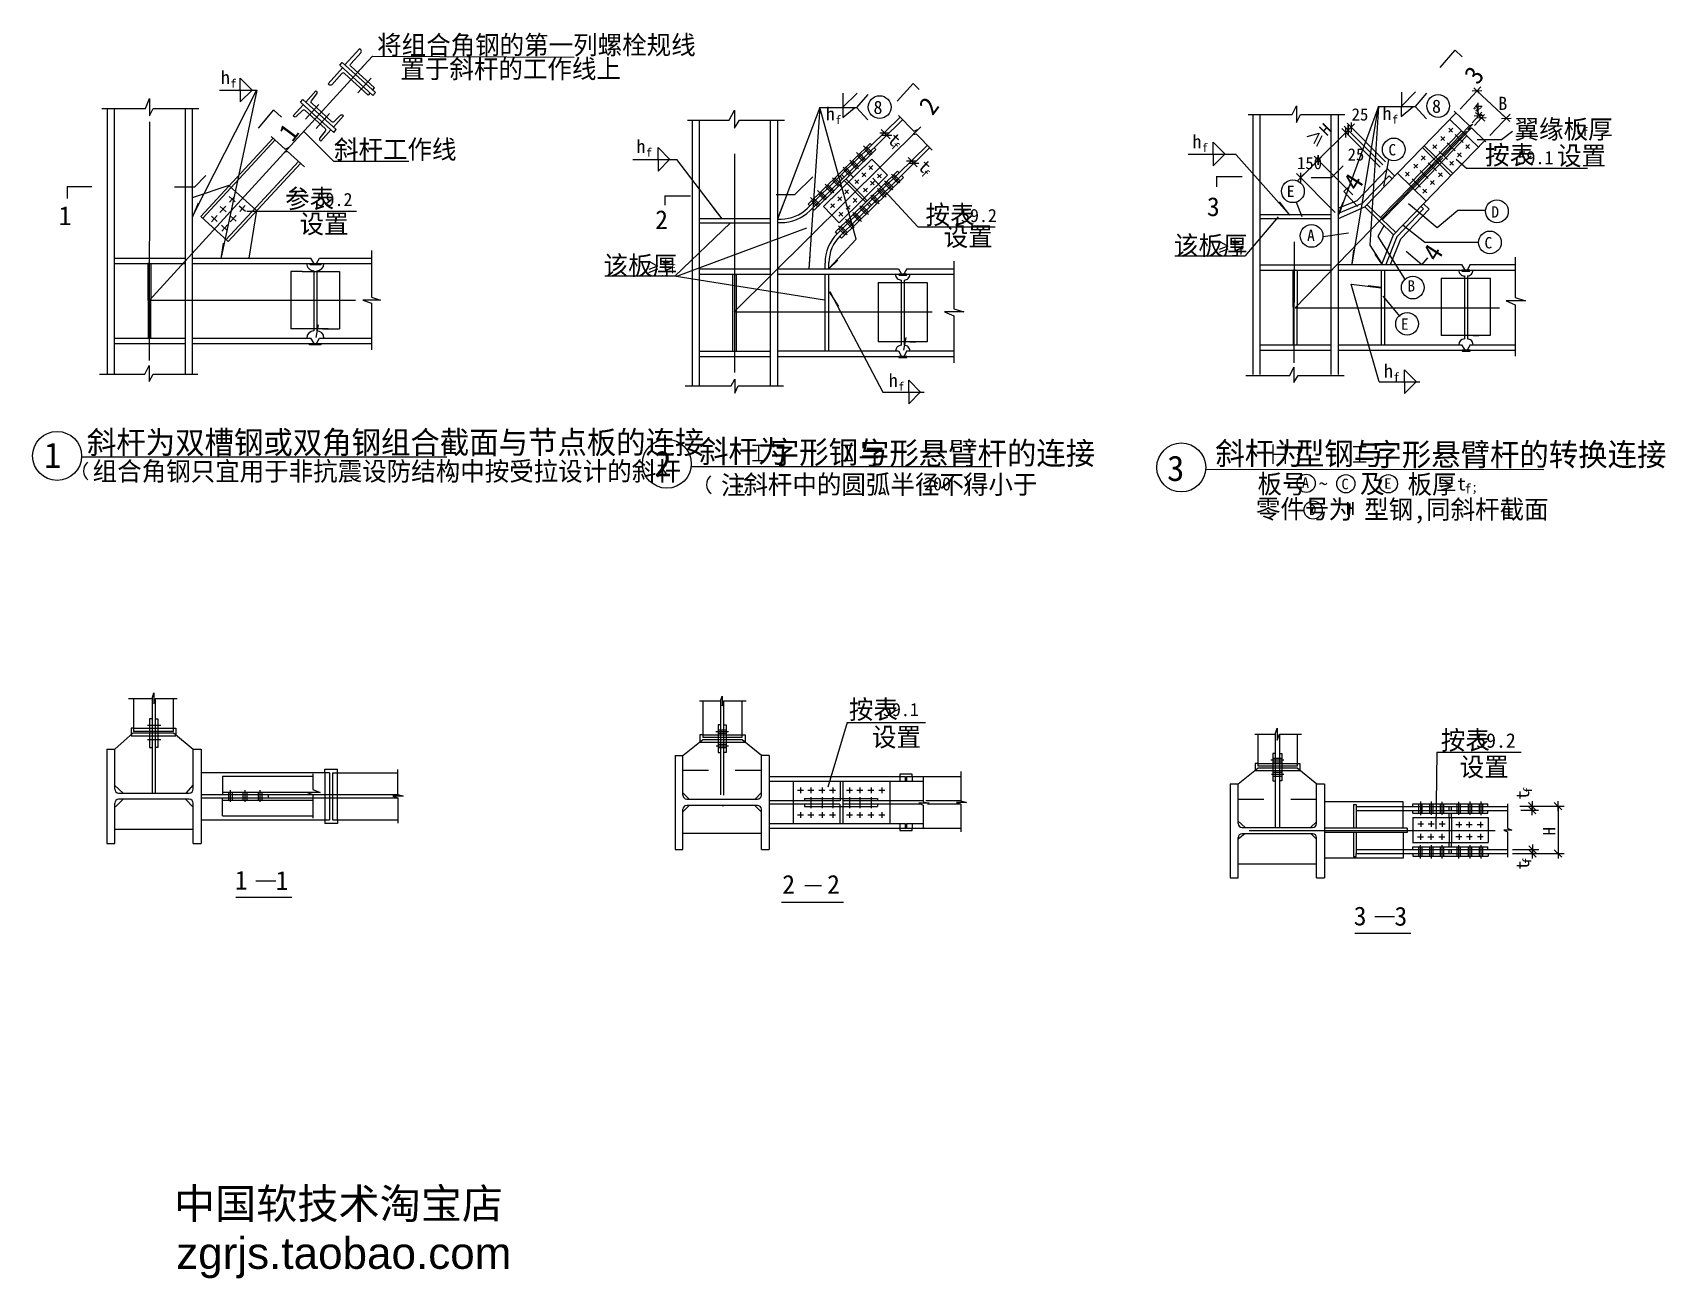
# Model space of a CAD drawing. Header units: metres. Extents: x 1283 to 9945, y 6084 to 12694.
import ezdxf

# ---------------------------------------------------------------- set-up
doc = ezdxf.new("R2010")
doc.units = ezdxf.units.M
for name, color, linetype in [('BOR', 3, 'Continuous'), ('CENTER', 7, 'Continuous'), ('FRAMING', 2, 'Continuous'), ('HIDDEN', 3, 'Continuous'), ('Z', 4, 'Continuous')]:
    doc.layers.add(name, color=color, linetype=linetype)

msp = doc.modelspace()

# ---------------------------------------------------------------- texts
for p in [(5814.05, 12117.38), (5975.14, 11975.25)]:
    msp.add_text('t', height=70, rotation=317.61).set_placement(p)
at = {"attachment_point": 1}
for s, insert, char_height in [('\\A1;t', (8931.05, 12325.27), 70), ('\\A1;B', (9058.37, 12353.59), 70), ('25', (8280.31, 12292.54), 65), ('25', (8258.87, 12079.9), 65), ('150', (7990.69, 12034.49), 65)]:
    msp.add_mtext(s, dxfattribs=dict(at, insert=insert, char_height=char_height))
at = {"layer": 'FRAMING'}
for s, rotation, p in [('3', 53.3, (8949.05, 12412.15)), ('2', 53.3, (6056.78, 12249.11)), ('1', 53.3, (2660.95, 12108.92)), ('4', 57.35, (8312.48, 11846.42)), ('4', 57.35, (8734.02, 11471.47))]:
    msp.add_text(s, height=100, rotation=rotation, dxfattribs=at).set_placement(p)
for s, p in [('1', (1342.42, 10384.25)), ('2', (4580.81, 10340.52)), ('3', (7301.13, 10315))]:
    msp.add_text(s, height=135, dxfattribs=at).set_placement(p)
at = {"layer": 'HIDDEN'}
msp.add_text('H', height=65, rotation=45, dxfattribs=at).set_placement((8148.23, 12141.31))
at = {"layer": 'Z'}
for s, height, p in [('将组合角钢的第一列螺栓规线', 100, (3110.32, 12578.51)), ('置于斜杆的工作线上', 100, (3233.66, 12451.93)), ('h', 70, (2281.09, 12421.09)), ('f', 45, (2332.41, 12401.68)), ('h', 70, (5490.31, 12227.78)), ('8', 70, (5743.57, 12262.38)), ('h', 70, (8443.79, 12230.03)), ('8', 70, (8706.82, 12268.51)), ('f', 45, (5541.64, 12208.37)), ('f', 45, (8495.12, 12210.62)), ('翼缘板厚', 100, (9144.71, 12131.28)), ('t', 70, (9462.73, 12152.26)), ('斜杆工作线', 100, (2881.36, 12024.34)), ('h', 70, (4486.07, 12055.22)), ('h', 70, (7435.5, 12080.66)), ('f', 45, (9503.92, 12145.15)), ('f', 45, (4537.39, 12035.81)), ('f', 45, (7486.82, 12061.25)), ('C', 60, (8475.5, 12042.63)), ('按表', 100, (8988.39, 11994.47)), ('59.1', 70, (9160.43, 11995.81)), ('设置', 100, (9370.1, 11990.75)), ('参表', 100, (2621.85, 11762.87)), ('E', 60, (7936.54, 11821.74)), ('59.2', 70, (2788.9, 11773.7)), ('按表', 100, (6019.59, 11677.77)), ('3', 100, (7512.51, 11720.62)), ('1', 100, (1420.31, 11672.57)), ('设置', 100, (2698.8, 11629.19)), ('2', 100, (4585.2, 11651.29)), ('59.2', 70, (6207.92, 11688.64)), ('D', 60, (9021.69, 11712.46)), ('设置', 100, (6116.18, 11561.98)), ('该板厚', 100, (7337.79, 11515.1)), ('A', 60, (8044.04, 11588.54)), ('C', 60, (8985.34, 11549.11)), ('该板厚', 100, (4311.9, 11408.8)), ('t', 70, (7641.97, 11530.87)), ('f', 45, (7678.96, 11515.95)), ('t', 70, (4620.64, 11424.57)), ('f', 45, (4663.59, 11417.46)), ('B', 60, (8576.3, 11320.21)), ('E', 60, (8541.93, 11117.32)), ('h', 70, (8451.62, 10863.85)), ('h', 70, (5824.02, 10813.82)), ('f', 45, (5875.35, 10794.41)), ('f', 45, (8502.95, 10844.44)), ('斜杆为双槽钢或双角钢组合截面与节点板的连接', 120, (1570.59, 10459.78)), ('斜杆为', 120, (4818.11, 10412.09)), ('字形钢与', 120, (5193.61, 10407.31)), ('字形悬臂杆的连接', 120, (5671.88, 10402.28)), ('斜杆为', 120, (7557.29, 10401.3)), ('型钢与', 120, (7979.68, 10399.73)), ('字形悬臂杆的转换连接', 120, (8390.42, 10395.46)), ('组合角钢只宜用于非抗震设防结构中按受拉设计的斜杆', 100, (1600.93, 10316.81)), ('注', 100, (4934.6, 10243.26)), ('斜杆中的圆弧半径不得小于', 100, (5053.2, 10246.87)), ('200', 70, (6012, 10265.16)), ('板号', 100, (7780.67, 10249.14)), ('A', 56, (8016.38, 10277.6)), ('~', 70, (8105.97, 10265.42)), ('C', 56.03, (8226.31, 10271.25)), ('及', 100, (8325.14, 10249.84)), ('E', 56.03, (8453.4, 10273.61)), ('板厚', 100, (8576.91, 10247.69)), ('t', 70, (8839.83, 10264.52)), (':', 70, (5008.7, 10253.99)), ('零件号', 100, (7772.54, 10116.75)), ('为', 100, (8158.21, 10114.55)), ('型钢,同斜杆截面', 100, (8347.19, 10114.55)), ('f', 50, (8880.99, 10249.48)), (';', 50, (8915.6, 10258.21)), ('D', 56.03, (8054.35, 10134.03)), ('H', 70, (8249.63, 10134.03)), ('按表', 100, (5613.13, 9052.96)), ('59.1', 70, (5793.86, 9067.43)), ('设置', 100, (5735.43, 8906.56)), ('按表', 100, (8753.54, 8890.05)), ('59.2', 77, (8941.55, 8899.71)), ('设置', 100, (8853.74, 8748.13)), ('1', 100, (2355.38, 8147)), ('1', 100, (2571.18, 8145.66)), ('2', 100, (5259.34, 8124.84)), ('2', 100, (5497.57, 8124.82)), ('3', 100, (8291.32, 7957.13)), ('3', 100, (8507.12, 7955.79))]:
    msp.add_text(s, height=height, dxfattribs=at).set_placement(p)
for s, height, rotation, p in [('w', 50, 313.85, (8921.15, 12294.34)), ('f', 45, 317.61, (5831.95, 12085.9)), ('f', 45, 317.61, (5991.5, 11940.68)), ('t', 70, 90, (9222.2, 8625.7)), ('f', 45, 90, (9238, 8659.4)), ('H', 65, 90, (9361.4, 8434.28)), ('t', 70, 90, (9222.2, 8253.68)), ('f', 45, 90, (9233.87, 8284.34))]:
    msp.add_text(s, height=height, rotation=rotation, dxfattribs=at).set_placement(p)

# ---------------------------------------------------------------- blocks, each defined once
blk = doc.blocks.new('CC')
blk.add_line((-24.24, 0), (24.24, 0))
at = {"layer": 'FRAMING', "color": 6}
blk.add_line((-17.83, -17.83), (17.83, 17.83), dxfattribs=at)
blk = doc.blocks.new('zgrjs.taobao.com')
at = {"attachment_point": 1}
for s, insert, char_height in [('{\\fSimHei|b0|i0|c134|p49;中国软技术淘宝店}', (3032.61, 1646.85), 400), ('{\\fArial|b0|i0|c0|p34;zgrjs.taobao.com}', (3061.95, 999.76), 418)]:
    blk.add_mtext(s, dxfattribs=dict(at, insert=insert, char_height=char_height))

# ---------------------------------------------------------------- linework, layer by layer
for p, q in [((2997.92, 12473.48), (3084.82, 12568.94)), ((3084.82, 12568.94), (4155.48, 12563.7)), ((2471.02, 12389.05), (2133.3, 11723.69)), ((2274.08, 12388.86), (2471.16, 12388.86)), ((2471.16, 12388.86), (2281.47, 11493.94)), ((2384.46, 12388.26), (2384.46, 12451.49)), ((2384.46, 12451.49), (2447.49, 12388.26)), ((2384.46, 12326.08), (2447.49, 12389.31)), ((2384.46, 12389.31), (2384.46, 12326.08)), ((8856.51, 12288.38), (8965.92, 12406.08)), ((8963.29, 12367.6), (8927.75, 12400.58)), ((1881.65, 12291.68), (1902.52, 12344.83)), ((1902.52, 12344.83), (1902.52, 12252.14)), ((5581.14, 12297.92), (5656.4, 12373.08)), ((5581.14, 12372.54), (5581.14, 12297.92)), ((5713.82, 12366.04), (5654.17, 12296.12)), ((7965.05, 12259.17), (7988.31, 12305.25)), ((7988.31, 12305.25), (7988.31, 12217.86)), ((8422, 12302.53), (8211.72, 11729.31)), ((8421.89, 12302.25), (8280.95, 11466.4)), ((8422.34, 12301.42), (8377.72, 11565.66)), ((8421.83, 12302.25), (8617.41, 12302.25)), ((8543.62, 12300.67), (8543.62, 12248.91)), ((8543.62, 12248.91), (8605.85, 12300.67)), ((8544.39, 12304.04), (8619.64, 12379.21)), ((8544.39, 12378.67), (8544.39, 12304.04)), ((8677.07, 12372.17), (8617.41, 12302.25)), ((8617.41, 12302.25), (8677.35, 12237.25)), ((8946.25, 12383.41), (9100.52, 12240.23)), ((1650.15, 12291.68), (1881.65, 12291.68)), ((1902.52, 12252.14), (1922.85, 12291.68)), ((1922.85, 12291.68), (2164.46, 12291.68)), ((4756.42, 12228.71), (4977.8, 12228.71)), ((4977.8, 12228.71), (5005.92, 12281.85)), ((5005.92, 12281.85), (5005.92, 12186.23)), ((5005.92, 12186.23), (5033.31, 12228.71)), ((5033.31, 12228.71), (5270.73, 12228.71)), ((5458.61, 12296.12), (5234.53, 11705)), ((5458.65, 12296.12), (5400.69, 11441.23)), ((5652.31, 11597.91), (5458.58, 12296.12)), ((5458.58, 12296.12), (5654.17, 12296.12)), ((5580.37, 12294.54), (5580.37, 12242.79)), ((5580.37, 12242.79), (5642.6, 12294.54)), ((5654.17, 12296.12), (5714.1, 12231.12)), ((5875.68, 12254.19), (5957.39, 12170.84)), ((7730.71, 12260.05), (7965.05, 12259.17)), ((7988.31, 12217.86), (8009.81, 12260.05)), ((8009.81, 12260.05), (8245.02, 12260.05)), ((8460.82, 12008.85), (8256.6, 12213.64)), ((8824.13, 12277.66), (8904.89, 12199.01)), ((8919.11, 12215.23), (8970.92, 12271.82)), ((8932.52, 12200.61), (8984.62, 12258.81)), ((8954, 12254.53), (8953.26, 12255.2)), ((8954.75, 12253.86), (8968.74, 12241.24)), ((8969.49, 12240.57), (8970.23, 12239.9)), ((9013.32, 12148.12), (9121.66, 12261.53)), ((2548.8, 12143.11), (2622.36, 12076.18)), ((2718.96, 12171.38), (2877.94, 12012.51)), ((5801.01, 12162.83), (5800.31, 12163.55)), ((5801.7, 12162.11), (5815.04, 12148.3)), ((5815.73, 12147.58), (5816.43, 12146.86)), ((5981.79, 12181.16), (5952.76, 12152.71)), ((5952.76, 12152.71), (5970.49, 12156.96)), ((5957.36, 12170.35), (5981.79, 12181.16)), ((5970.52, 12157.45), (6055.34, 12070.91)), ((8045.21, 12141.95), (8107.73, 12160.95)), ((8107.73, 12160.95), (8079.63, 12103.69)), ((8121.51, 12146.12), (8093.42, 12088.86)), ((8248.05, 12162.74), (8103.3, 12018.4)), ((8431.9, 11979.79), (8227.57, 12184.69)), ((8445.37, 11993.33), (8241.09, 12198.17)), ((8248.05, 12162.74), (8247.34, 12162.03)), ((8262.28, 12176.93), (8248.76, 12163.45)), ((8261.57, 12176.22), (8260.86, 12175.52)), ((8277.79, 12192.4), (8262.28, 12176.93)), ((8262.99, 12177.64), (8263.69, 12178.34)), ((8278.5, 12193.1), (8279.2, 12193.81)), ((8924.15, 12207.65), (8896.06, 12179.36)), ((8896.06, 12179.36), (8915.75, 12188.34)), ((8904.89, 12199.01), (8924.15, 12207.65)), ((8915.75, 12188.34), (8992.57, 12113.61)), ((8946.38, 12127.65), (9074.87, 12127.65)), ((9074.87, 12127.65), (9133.67, 12171.17)), ((2643.28, 12085.63), (2617.71, 12058.54)), ((2617.71, 12058.54), (2632.34, 12064.8)), ((2622.23, 12076.12), (2643.28, 12085.63)), ((2632.34, 12064.8), (2724.42, 11981.25)), ((4600.86, 12021.5), (4600.86, 12084.73)), ((4600.86, 12084.73), (4663.9, 12021.5)), ((7413.62, 12049.04), (7668.02, 12049.04)), ((7545.93, 12049.59), (7545.93, 12112.83)), ((7545.93, 12112.83), (7608.96, 12049.59)), ((7545.93, 12050.65), (7545.93, 11987.41)), ((7545.93, 11987.41), (7608.96, 12050.65)), ((7952.31, 11724.66), (7667.65, 12046.37)), ((2877.94, 12012.51), (3278.15, 12012.51)), ((4466.15, 12020.37), (4699.99, 12020.37)), ((4600.86, 12022.55), (4600.86, 11959.32)), ((4600.86, 11959.32), (4663.9, 12022.55)), ((4940.58, 11705.99), (4699.99, 12020.37)), ((5944.04, 12014.09), (5943.35, 12014.81)), ((5944.74, 12013.37), (5958.07, 11999.57)), ((5958.77, 11998.85), (5959.46, 11998.13)), ((8101.88, 12016.98), (8010.3, 11925.66)), ((8286.31, 11833.46), (8081.41, 12038.93)), ((8476.5, 12019.3), (8449.83, 11878.42)), ((8835.13, 12022.3), (8890.53, 11974.42)), ((8890.53, 11974.42), (9531.71, 11974.42)), ((5740.05, 11922.41), (5979.71, 11662.85)), ((8193.68, 11740.36), (7988.41, 11946.2)), ((7985.38, 11794.57), (8015.86, 11718.42)), ((8581.6, 11787.47), (8733.68, 11660.01)), ((2418.23, 11746.62), (3001.25, 11746.62)), ((7891.39, 11716.28), (7713.42, 11508.61)), ((8733.68, 11660.01), (8843.25, 11751.52)), ((8843.25, 11751.52), (8987.16, 11751.52)), ((4985.43, 11685.53), (4689.11, 11402.31)), ((4699.81, 11402.27), (5390.55, 11657.5)), ((5979.71, 11662.85), (6389.18, 11662.85)), ((8129.77, 11611.9), (8263.13, 11630.93)), ((8453.64, 11672.82), (8419.35, 11611.9)), ((8419.35, 11611.9), (8560.32, 11388.34)), ((8553.16, 11673.1), (8669.27, 11581.59)), ((3079.85, 11537.64), (3079.85, 11289.96)), ((5506.6, 11442.26), (5652.31, 11597.91)), ((8377.72, 11565.66), (8440, 11467.65)), ((8764.11, 11581.59), (8950.54, 11581.59)), ((4597.78, 11438.62), (4550.74, 11420.31)), ((4598.18, 11454.7), (4551.14, 11436.38)), ((4551.45, 11481.26), (4598.18, 11454.7)), ((6169.29, 11480.84), (6169.29, 11228.21)), ((7713.42, 11508.61), (7342.27, 11508.61)), ((9148.75, 11502.62), (9148.75, 11287.84)), ((4689.11, 11402.31), (4317.96, 11402.31)), ((5483.97, 11273.9), (4686.12, 11402.32)), ((8277.47, 11358.71), (8436.82, 11340.34)), ((8426.37, 10841.88), (8277.47, 11358.71)), ((3128.23, 11273.85), (3034.33, 11273.85)), ((3034.33, 11273.85), (3079.85, 11258.04)), ((3079.85, 11289.96), (3128.23, 11273.85)), ((5511.9, 11320.4), (5793.38, 10786.93)), ((8446.42, 11295.78), (8536.43, 11187.55)), ((9202.48, 11271.74), (9100.4, 11271.74)), ((9100.4, 11271.74), (9148.75, 11250.26)), ((9148.75, 11287.84), (9202.48, 11271.74)), ((3079.85, 11258.04), (3079.85, 11011.45)), ((6223.02, 11212.1), (6120.94, 11212.1)), ((6120.94, 11212.1), (6169.29, 11190.63)), ((6169.29, 11228.21), (6223.02, 11212.1)), ((6169.29, 11190.63), (6169.29, 10942.72)), ((9148.75, 11250.26), (9148.75, 10976.42)), ((2774.04, 11121.53), (2774.04, 11111.09)), ((2790.23, 11121.53), (2790.23, 11111.27)), ((5891.12, 11052.8), (5891.12, 11035.1)), ((5906.62, 11052.8), (5906.62, 11035.1)), ((1877.62, 10881.15), (1900.7, 10928.04)), ((1900.7, 10928.04), (1900.7, 10843.56)), ((7952.65, 10874.64), (7974.31, 10918.5)), ((7974.31, 10918.5), (7974.31, 10837.06)), ((1637.43, 10881.15), (1877.62, 10881.15)), ((1900.7, 10843.56), (1922.19, 10881.15)), ((1922.19, 10881.15), (2158.6, 10881.15)), ((4987.81, 10819.22), (5008.13, 10855.9)), ((5008.13, 10855.9), (5008.13, 10781.64)), ((5930.62, 10849.57), (5993.65, 10786.34)), ((5930.62, 10786.34), (5930.62, 10849.57)), ((7719.14, 10874.64), (7952.65, 10874.64)), ((7974.31, 10837.06), (7995.8, 10874.64)), ((7995.8, 10874.64), (8240.31, 10874.64)), ((8426.37, 10841.88), (8641.79, 10841.88)), ((8560.57, 10841.28), (8560.57, 10904.51)), ((8560.57, 10904.51), (8623.61, 10841.28)), ((8560.57, 10779.1), (8623.61, 10842.33)), ((8560.57, 10842.33), (8560.57, 10779.1)), ((4744.85, 10819.22), (4987.81, 10819.22)), ((5008.13, 10781.64), (5025.69, 10819.22)), ((5025.69, 10819.22), (5266.03, 10819.22)), ((5793.38, 10786.93), (6011.83, 10786.93)), ((5930.62, 10787.39), (5930.62, 10724.16)), ((5930.62, 10724.16), (5993.65, 10787.39)), ((8759.22, 10324.19), (8804.44, 10298.55)), ((8804.44, 10298.55), (8754.33, 10282.68)), ((8805.66, 10282.68), (8755.55, 10266.81)), ((1790.7, 9160.82), (1916.68, 9160.82)), ((1816.88, 9160.82), (1816.82, 8985.98)), ((1932.71, 9160.82), (2049.85, 9160.82)), ((2029.92, 8985.98), (2029.92, 9160.82)), ((4820.15, 9147.95), (4932.11, 9147.95)), ((4837.64, 9147.95), (4837.58, 8953.6)), ((4932.11, 9147.95), (4939.99, 9173.9)), ((4939.99, 9173.9), (4939.99, 9122.81)), ((4939.99, 9122.81), (4948.2, 9147.95)), ((4948.2, 9147.95), (5067.7, 9147.95)), ((5045.74, 9147.95), (5045.68, 8953.6)), ((5604.54, 9033.34), (5500.77, 8690.25)), ((5604.5, 9033.09), (6019.93, 9033.09)), ((1718.01, 8892.03), (1816.67, 8978.98)), ((1805.67, 9003.34), (1805.67, 8969.28)), ((1805.67, 8969.28), (1805.67, 8963.46)), ((1816.67, 8978.98), (2029.73, 8978.98)), ((2029.92, 8985.98), (1816.82, 8985.98)), ((2029.73, 8978.98), (2134.35, 8892.29)), ((2042.1, 9003.34), (2042.1, 8968.74)), ((4732.41, 8859.38), (4837.79, 8942.68)), ((4821.55, 8967.71), (4821.55, 8929.88)), ((4837.41, 8967.71), (4821.55, 8967.71)), ((4822.28, 8929.88), (4821.55, 8929.88)), ((5045.68, 8953.6), (4837.58, 8953.6)), ((4837.79, 8942.68), (5046.07, 8942.68)), ((4907.47, 8986.09), (4974.8, 8986.09)), ((5046.07, 8942.68), (5148.69, 8860.03)), ((7765.88, 8971.77), (7874.27, 8971.77)), ((7783.38, 8971.77), (7783.32, 8802.17)), ((7874.27, 8971.77), (7885.37, 9003.41)), ((7885.37, 9003.41), (7885.37, 8940.79)), ((7885.37, 8940.79), (7897.24, 8971.77)), ((7897.24, 8971.77), (8013.44, 8971.77)), ((7991.48, 8971.77), (7991.41, 8802.17)), ((4908.66, 8909.71), (4974.41, 8909.71)), ((4918.98, 8919.42), (4962.34, 8919.42)), ((4918.98, 8900.5), (4962.34, 8900.5)), ((7861.08, 8845.08), (7910.64, 8845.08)), ((8731.74, 8877.02), (8727.27, 8468.11)), ((8731.7, 8876.77), (9180.49, 8876.77)), ((2769.28, 8760.77), (2769.28, 8677.85)), ((3220.17, 8651.13), (3220.17, 8784.68)), ((5949.39, 8758.82), (5882.64, 8758.82)), ((5882.64, 8758.82), (5882.64, 8745.46)), ((5949.39, 8747.37), (5949.39, 8758.82)), ((6207.27, 8773.71), (6207.27, 8617.63)), ((7678.14, 8709.09), (7783.67, 8793.01)), ((7769, 8815.58), (7769, 8778.96)), ((7783.33, 8815.58), (7769, 8815.58)), ((7783.67, 8793.01), (7991.17, 8793.01)), ((7990.88, 8802.08), (7784.39, 8802.08)), ((7851.64, 8834.81), (7920.89, 8834.81)), ((7854.8, 8759.57), (7921.39, 8759.57)), ((7861.08, 8824.65), (7910.64, 8824.65)), ((7861.08, 8769.78), (7910.64, 8769.78)), ((7861.08, 8749.34), (7910.64, 8749.34)), ((7991.17, 8793.01), (8095.74, 8708.41)), ((8005.43, 8815.58), (8005.43, 8778.96)), ((2808.29, 8662.69), (2738.95, 8662.69)), ((2738.95, 8662.69), (2769.28, 8651.86)), ((2769.28, 8677.85), (2808.29, 8662.69)), ((5190.19, 8747.11), (5911.5, 8747.11)), ((5882.64, 8747.43), (5882.64, 8722.11)), ((5911.5, 8747.11), (5911.5, 8722.11)), ((5917.87, 8747.11), (5917.87, 8722.11)), ((5917.87, 8747.11), (6207.27, 8747.11)), ((5949.35, 8747.43), (5949.35, 8722.11)), ((6006.64, 8747.11), (6006.64, 8615.09)), ((2769.28, 8651.86), (2769.28, 8525.63)), ((3247.74, 8642.69), (3193.83, 8642.69)), ((3193.83, 8642.69), (3220.17, 8634.63)), ((3220.17, 8651.13), (3247.74, 8642.69)), ((3220.17, 8634.63), (3220.17, 8499.04)), ((5983.6, 8608.01), (6006.64, 8595.61)), ((6038.55, 8606.04), (5983.6, 8606.04)), ((6006.64, 8613.13), (6038.55, 8606.04)), ((6006.64, 8595.61), (6006.64, 8473.09)), ((6207.85, 8617.46), (6020.47, 8617.46)), ((6206.84, 8600.81), (6030.84, 8600.81)), ((6236.18, 8609.32), (6183.83, 8609.32)), ((6184.78, 8609.32), (6207.27, 8600.64)), ((6207.27, 8617.63), (6236.18, 8609.32)), ((6207.27, 8600.64), (6207.27, 8454.1)), ((9107.09, 8601.76), (9107.09, 8473.37)), ((9172.05, 8589.51), (9408.23, 8589.51)), ((9177.68, 8588.89), (9271.24, 8588.89)), ((9238.24, 8589.99), (9238.24, 8591.09)), ((9238.24, 8588.89), (9238.24, 8568.29)), ((9375.23, 8588.41), (9375.23, 8339.94)), ((5882.64, 8497.69), (5882.64, 8473.09)), ((5911.37, 8497.69), (5911.37, 8473.09)), ((5918.06, 8497.69), (6006.64, 8497.69)), ((5918.06, 8497.69), (5918.06, 8473.09)), ((5949.39, 8497.69), (5949.39, 8473.09)), ((9177.68, 8568.29), (9271.24, 8568.29)), ((9238.24, 8567.19), (9238.24, 8566.09)), ((5190.19, 8473.09), (6207.27, 8473.09)), ((5882.64, 8473.09), (5882.64, 8459.93)), ((5882.64, 8459.93), (5949.39, 8459.93)), ((5949.39, 8459.93), (5949.39, 8473.09)), ((9129.4, 8463.05), (9086.95, 8463.05)), ((9086.95, 8463.05), (9107.09, 8454.1)), ((9107.09, 8473.37), (9129.4, 8463.05)), ((9107.09, 8454.1), (9107.09, 8319.45)), ((9133.96, 8360.49), (9273.11, 8360.49)), ((9133.96, 8338.42), (9273.11, 8338.42)), ((9172.05, 8338.84), (9408.23, 8338.84)), ((9240.11, 8361.59), (9240.11, 8362.69)), ((9240.11, 8338.42), (9240.11, 8360.49)), ((9240.11, 8337.32), (9240.11, 8336.22))]:
    msp.add_line(p, q)
for points in [[(2161.25, 11788.94), (2130.32, 11716.7)], [(7895.06, 11795.44), (7951.47, 11725.39)], [(8234.26, 11793.23), (8207.04, 11723.17)], [(4894.12, 11763.2), (4939.73, 11706.72)], [(5262.96, 11780.09), (5233.63, 11706.15)], [(2292.95, 11576.26), (2281.6, 11493.25)], [(8290.27, 11539.29), (8281.44, 11466.47)], [(5406.3, 11509.1), (5400.65, 11441.13)], [(5553.81, 11486.94), (5508.62, 11443.09)], [(8402.59, 11517.64), (8439.36, 11467.19)], [(8368.19, 11352.14), (8438.91, 11342.85)], [(5559.01, 11241.51), (5510.25, 11318.94)], [(2797.62, 11143.46), (2785.1, 11076.69)], [(5915.45, 11076.59), (5902.94, 11009.82)]]:
    msp.add_lwpolyline(points)
for centre, radius in [((5776.2, 12298.65), 60.34), ((8739.45, 12304.78), 60.34), ((8504.02, 12074.11), 60.34), ((7968.75, 11852.23), 60.34), ((9051.02, 11745.89), 60.37), ((8067.99, 11615.46), 60.34), ((9013.86, 11580.59), 60.34), ((8604.82, 11341.36), 60.34), ((8574.34, 11148.81), 60.34), ((8039.19, 10302.79), 48.28), ((8249.6, 10300.28), 48.3), ((8475.17, 10300.35), 48.3), ((8076.12, 10160.78), 48.3)]:
    msp.add_circle(centre, radius)
at = {"layer": 'BOR'}
for centre in [(1412.51, 10447.93), (4647.1, 10406.78), (7376.67, 10386.81)]:
    msp.add_circle(centre, 129.85, dxfattribs=at)
at = {"layer": 'CENTER'}
for p, q in [((1901.8, 11274.17), (3044.8, 12524.98)), ((1902.54, 12219.72), (1900.59, 10954.12)), ((5005.12, 11212.55), (5994.61, 12193.64)), ((7983.26, 11235.43), (8889.52, 12171.77)), ((5005.63, 12050.21), (5005.63, 10890.11)), ((7974.96, 11583.12), (7974.38, 10941.89)), ((1903.63, 11274.15), (2995.79, 11274.15)), ((5005.7, 11213.1), (6054.77, 11213.1)), ((7980.23, 11233.4), (9064.21, 11233.4)), ((7736.6, 8460.82), (9041.04, 8460.82))]:
    msp.add_line(p, q, dxfattribs=at)
at = {"layer": 'FRAMING'}
for p, q in [((8749.65, 12509.19), (8829.6, 12601.1)), ((8829.6, 12601.1), (8867.22, 12566.02)), ((2911.52, 12520.84), (2924.96, 12535.65)), ((2911.52, 12520.84), (2999.64, 12440.81)), ((2924.96, 12535.65), (3013.08, 12455.62)), ((2951.91, 12422.85), (3025.01, 12503.42)), ((3087.76, 12360.78), (2999.64, 12440.81)), ((3008.25, 12374.95), (3078.41, 12451.77)), ((3101.2, 12375.59), (3013.08, 12455.62)), ((5869.14, 12330.78), (5953.77, 12423.63)), ((5953.77, 12423.63), (5985.7, 12392.52)), ((2703.43, 12324.31), (2716.87, 12339.11)), ((2703.43, 12324.31), (2791.55, 12244.28)), ((2716.87, 12339.11), (2804.99, 12259.08)), ((2729.72, 12233.95), (2801.63, 12313.2)), ((3087.76, 12360.78), (3101.2, 12375.59)), ((8970.72, 12385.03), (8920.31, 12383.15)), ((1677.15, 12291.68), (1677.15, 10879.43)), ((1714.99, 12291.68), (1714.99, 10879.43)), ((2091.84, 12291.68), (2091.84, 10879.43)), ((2129.67, 12291.68), (2129.67, 10879.43)), ((2480.48, 12187.63), (2562.89, 12283.57)), ((2562.22, 12283.37), (2602.14, 12245.58)), ((2786.06, 12186.05), (2858.05, 12264.87)), ((2879.67, 12164.25), (2791.55, 12244.28)), ((2893.11, 12179.05), (2804.99, 12259.08)), ((4781.21, 12228.71), (4781.21, 10823.92)), ((4819.05, 12228.71), (4819.05, 10823.92)), ((5195.89, 12228.71), (5195.89, 10823.92)), ((5233.73, 12228.71), (5233.73, 10823.92)), ((5574.52, 11940.41), (5884.71, 12244.98)), ((5587.76, 11926.9), (5897.96, 12231.47)), ((7755.5, 12260.05), (7755.5, 10879.34)), ((7793.33, 12260.05), (7793.33, 10879.34)), ((8170.18, 12260.05), (8170.18, 10879.34)), ((8208.02, 12260.05), (8208.02, 10879.34)), ((8349.11, 11767.39), (8834.16, 12267.89)), ((8803.2, 12231.82), (8954.85, 12084.11)), ((2174.8, 11719.12), (2558.3, 12134.46)), ((2879.67, 12164.25), (2893.11, 12179.05)), ((8773.49, 12122.11), (8753.57, 12141.93)), ((8774.3, 12141.82), (8753.98, 12121.39)), ((8763.66, 12131.68), (8763.44, 12131.9)), ((8815.91, 12166.36), (8795.99, 12186.17)), ((8817.15, 12186.5), (8796.8, 12166.04)), ((8828.95, 12154.05), (8872.56, 12111.35)), ((2186.01, 11708.95), (2569.5, 12124.28)), ((5396.76, 11784.05), (5725.57, 12106.35)), ((5428.38, 11752.14), (5756.83, 12074.1)), ((5652.92, 12057.67), (5698.63, 12011.04)), ((5689.89, 12093.91), (5735.59, 12047.28)), ((5719.52, 11792.48), (6029.72, 12097.05)), ((5734.56, 12097.17), (5725.57, 12106.35)), ((5732.77, 11778.97), (6042.96, 12083.54)), ((5756.83, 12074.1), (5747.82, 12083.3)), ((5882.97, 12075.94), (5882.74, 12076.15)), ((8501.43, 11619.29), (8985.74, 12120.25)), ((8730.26, 12078.92), (8710.34, 12098.74)), ((8731.88, 12099.45), (8711.57, 12079.02)), ((8745.09, 12063.54), (8788.7, 12020.84)), ((8786.46, 12108.96), (8830.07, 12066.26)), ((8861.99, 12055.5), (8841.89, 12034.87)), ((8842.3, 12054.38), (8862.43, 12034.78)), ((8852.03, 12044.71), (8852.25, 12044.49)), ((8905.65, 12100.33), (8885.51, 12079.66)), ((8885.53, 12098.77), (8905.65, 12079.17)), ((2309.46, 11596.46), (2692.81, 12009.93)), ((2320.55, 11586.16), (2704.02, 11999.76)), ((5477.58, 11770.95), (5734.42, 12022.7)), ((5541.34, 11636.55), (5870.15, 11958.86)), ((5583.24, 11980.64), (5634.25, 11928.6)), ((5618.14, 12017.76), (5663.85, 11971.13)), ((5739.12, 11967.93), (5719.19, 11987.74)), ((5740.36, 11988.07), (5720.01, 11967.61)), ((5734.42, 12022.7), (5818.43, 11937)), ((5851.35, 12037.62), (5851.13, 12037.84)), ((5880.61, 11949.59), (5870.98, 11959.4)), ((8174.25, 11924.41), (8235.32, 11986.36)), ((8309.51, 11803.55), (8470.42, 11970.85)), ((8509.46, 11932.02), (8470.42, 11970.85)), ((8585.36, 11934.26), (8565.67, 11954.3)), ((8610.65, 11975.64), (8631.2, 11995.84)), ((8630.36, 11976.34), (8610.67, 11996.38)), ((8643.23, 11962.79), (8686.84, 11920.09)), ((8649.93, 12017.95), (8670.48, 12038.14)), ((8670.46, 12019.45), (8650.77, 12039.49)), ((8687.16, 12003.01), (8730.77, 11960.31)), ((8800.42, 12009.87), (8820.55, 11990.26)), ((8820.92, 12011.82), (8800.82, 11991.18)), ((1466.35, 11876.7), (1596.66, 11876.7)), ((1466.35, 11876.7), (1466.35, 11814.19)), ((2141.2, 11873.56), (2034.82, 11873.56)), ((2322.82, 11882.71), (2129.67, 11817.04)), ((2141.3, 11873.39), (2201.98, 11935.73)), ((5328.82, 11837.4), (5422.56, 11929.15)), ((5393.34, 11762.36), (5574.52, 11940.41)), ((5406.24, 11748.98), (5587.76, 11926.9)), ((5487.48, 11889.69), (5533.19, 11843.06)), ((5525.29, 11923.83), (5576.3, 11871.8)), ((5561.59, 11685.24), (5818.43, 11937)), ((5579.65, 11918.96), (5566.41, 11932.47)), ((5573.43, 11603.57), (5902.48, 11926.11)), ((5587.76, 11926.9), (5574.52, 11940.41)), ((5604.06, 11894.06), (5588.53, 11909.9)), ((5612.06, 11902.11), (5596.61, 11917.87)), ((5664.65, 11893.05), (5644.72, 11912.87)), ((5666.27, 11913.58), (5645.96, 11893.15)), ((5702.4, 11930.13), (5682.48, 11949.95)), ((5703.21, 11949.84), (5682.89, 11929.41)), ((5710, 11848.57), (5690.07, 11868.39)), ((5711.62, 11869.1), (5691.3, 11848.67)), ((5692.57, 11939.7), (5692.35, 11939.92)), ((5747.75, 11885.66), (5727.83, 11905.47)), ((5748.56, 11905.36), (5728.24, 11884.93)), ((5737.92, 11895.23), (5737.7, 11895.44)), ((5784.47, 11923.45), (5764.54, 11943.26)), ((5785.71, 11943.59), (5765.36, 11923.13)), ((5765.73, 11867.39), (5811.32, 11820.88)), ((5801.33, 11906.95), (5846.92, 11860.44)), ((5838.29, 11943.18), (5883.88, 11896.68)), ((5892.86, 11935.93), (5902.48, 11926.11)), ((7561.58, 11930.33), (7699.23, 11930.33)), ((7563.41, 11929.62), (7563.41, 11875.7)), ((8174.38, 11924.3), (8065.87, 11924.3)), ((8238.81, 11851.65), (8273.87, 11884.62)), ((8337.05, 11787.93), (8479.1, 11934.21)), ((8495.05, 11918.92), (8479.1, 11934.21)), ((8524.4, 11947.36), (8676.4, 11799.31)), ((8565.21, 11933.14), (8585.8, 11953.36)), ((8602.18, 11917.37), (8645.79, 11874.67)), ((8699.06, 11888.63), (8718.92, 11909.5)), ((8699.44, 11908.35), (8719.79, 11888.97)), ((8740.74, 11928.57), (8760.6, 11949.44)), ((8741.91, 11949.13), (8762.26, 11929.76)), ((2325.46, 11824.05), (2356.74, 11795.64)), ((2326.43, 11795.17), (2354.65, 11826.27)), ((4636.65, 11828.56), (4773.49, 11828.56)), ((4636.65, 11828.56), (4636.65, 11778.42)), ((5226.75, 11835.93), (5327.84, 11834.72)), ((5405.76, 11774.87), (5396.76, 11784.05)), ((5409.91, 11819.47), (5455.62, 11772.84)), ((5446.88, 11855.71), (5492.59, 11809.08)), ((5516.11, 11765.15), (5536.69, 11785.38)), ((5536.26, 11766.28), (5516.57, 11786.32)), ((5552.42, 11628.68), (5719.52, 11792.48)), ((5554.56, 11802.08), (5575.11, 11822.27)), ((5574.27, 11802.77), (5554.58, 11822.81)), ((5564.76, 11812.65), (5564.55, 11812.88)), ((5591.04, 11838.8), (5611.59, 11858.99)), ((5611.58, 11840.3), (5591.88, 11860.34)), ((5635.25, 11793.18), (5655.8, 11813.38)), ((5655.79, 11794.69), (5636.09, 11814.73)), ((5702.2, 11793.94), (5688.63, 11807.78)), ((5710.31, 11801.88), (5696.16, 11816.32)), ((5724.66, 11771.02), (5711.55, 11784.4)), ((5732.77, 11778.97), (5719.52, 11792.48)), ((5728.95, 11831.34), (5774.54, 11784.83)), ((8208.02, 11762.28), (8309.51, 11803.55)), ((8337.05, 11787.93), (8208.02, 11734.32)), ((8238.81, 11851.65), (8310.99, 11771.28)), ((8362.3, 11781), (8440.01, 11705.73)), ((8657.28, 11842.52), (8677.18, 11863.43)), ((8658.08, 11862.69), (8678.43, 11843.32)), ((8691.13, 11756.68), (8661.91, 11785.28)), ((2320.61, 11586.22), (2174.82, 11719.14)), ((2231.13, 11720.08), (2262.4, 11691.67)), ((2231.36, 11690.39), (2262.13, 11724.31)), ((2276.42, 11740.06), (2307.2, 11773.98)), ((2277.32, 11770.99), (2308.58, 11742.56)), ((2330.62, 11722.52), (2362.84, 11693.23)), ((2331.33, 11690.19), (2362.22, 11724)), ((2378.79, 11775.61), (2411.19, 11746.18)), ((2381.52, 11745.14), (2409.83, 11776.14)), ((2469.39, 11749.89), (2430.06, 11498.03)), ((2469.39, 11749.89), (2469.98, 11749.42)), ((5195.89, 11705.23), (4820.69, 11705.23)), ((5233.67, 11705), (5253.15, 11705)), ((5428.38, 11752.14), (5419.36, 11761.34)), ((5477.58, 11770.95), (5561.59, 11685.24)), ((5560.32, 11719.54), (5580.9, 11739.77)), ((5580.47, 11720.66), (5560.78, 11740.7)), ((5567.13, 11616.61), (5732.77, 11778.97)), ((5594.61, 11704.32), (5640.19, 11657.81)), ((5598.77, 11756.46), (5619.32, 11776.66)), ((5618.48, 11757.15), (5598.79, 11777.19)), ((5634.87, 11739.12), (5680.46, 11692.61)), ((5671.65, 11775.17), (5717.24, 11728.66)), ((8169.36, 11727.35), (7793.33, 11727.35)), ((7793.33, 11706.97), (8169.36, 11706.97)), ((8349.11, 11767.39), (8208.02, 11706.67)), ((8350.72, 11769.05), (8428.39, 11693.81)), ((8514.49, 11632.8), (8441.22, 11704.55)), ((8520.44, 11609.6), (8661.95, 11759.3)), ((8541.7, 11600.53), (8691.13, 11756.68)), ((8661.95, 11759.3), (8649.31, 11771.86)), ((8674.45, 11773), (8674.68, 11773.23)), ((2284.45, 11671.64), (2316.52, 11642.52)), ((2286.1, 11640.67), (2316.99, 11674.49)), ((4819.93, 11685.53), (5195.13, 11685.53)), ((5233.67, 11686.09), (5252.24, 11686.09)), ((5550.96, 11626.73), (5541.34, 11636.55)), ((5557.64, 11668.09), (5603.23, 11621.58)), ((5563.8, 11613.39), (5573.43, 11603.57)), ((8502.92, 11620.83), (8429.61, 11692.62)), ((8501.43, 11619.29), (8439, 11463.01)), ((8520.44, 11609.6), (8461.43, 11463.01)), ((8487.29, 11463.01), (8541.7, 11600.53)), ((8652.42, 11462.36), (8570.01, 11532.19)), ((1715.46, 11497.64), (2090.85, 11497.64)), ((1715.46, 11468.38), (2090.85, 11468.38)), ((1901.57, 11468.18), (1894.01, 11468.18)), ((1901.57, 11468.18), (1909.14, 11468.18)), ((2129.67, 11498.03), (2758.76, 11498.03)), ((2129.67, 11468.4), (2774.45, 11468.4)), ((2754.16, 11468.51), (2810.84, 11468.51)), ((2754.16, 11462.72), (2754.16, 11468.51)), ((2810.84, 11462.72), (2754.16, 11462.72)), ((2774.45, 11471.59), (2758.76, 11498.03)), ((2774.45, 11471.59), (2774.45, 11468.4)), ((2789.83, 11471.9), (2805.33, 11498.03)), ((2789.83, 11468.45), (2789.83, 11471.9)), ((2790.1, 11468.4), (3079.85, 11468.4)), ((2805.21, 11498.03), (3079.85, 11498.03)), ((2810.84, 11468.51), (2810.84, 11462.72)), ((4819.52, 11440.84), (5194.91, 11440.84)), ((5233.73, 11441.23), (5876.45, 11441.23)), ((5486.43, 11441.14), (5486.43, 11471.57)), ((5507.13, 11441.14), (5507.13, 11473.78)), ((5876.45, 11441.23), (5891.12, 11415.86)), ((5921.29, 11441.23), (5906.62, 11415.86)), ((5921.29, 11441.23), (6169.29, 11441.23)), ((7793.8, 11462.62), (8169.19, 11462.62)), ((8208.02, 11463.01), (8863.96, 11463.01)), ((8652.42, 11462.36), (8684.37, 11498.34)), ((8863.96, 11463.01), (8878.63, 11438)), ((8878.63, 11438), (8878.63, 11433.75)), ((8908.8, 11463.01), (8894.13, 11438)), ((8894.13, 11438), (8894.13, 11433.75)), ((8908.8, 11463.01), (9148.75, 11463.01)), ((2712.91, 11425.81), (2651.82, 11425.81)), ((2651.82, 11425.81), (2651.82, 11121.48)), ((2712.91, 11425.81), (2850.56, 11425.81)), ((2774.45, 11430.67), (2774.45, 11425.8)), ((2789.95, 11430.4), (2789.95, 11425.8)), ((2850.56, 11425.81), (2911.45, 11425.81)), ((2911.45, 11425.81), (2911.45, 11121.48)), ((4819.52, 11411.58), (5194.91, 11411.58)), ((5005.63, 11411.38), (4998.06, 11411.38)), ((5005.63, 11411.38), (5013.2, 11411.38)), ((5233.73, 11411.6), (5891.12, 11411.6)), ((5485.97, 11410.28), (5485.97, 11004.89)), ((5507.13, 11004.89), (5507.13, 11409.75)), ((5768.49, 11369.01), (6028.12, 11369.01)), ((5768.49, 11369.01), (5768.49, 11052.75)), ((5877.56, 11411.6), (5877.56, 11406.49)), ((5919.87, 11411.6), (5877.56, 11411.6)), ((5877.56, 11406.49), (5919.87, 11406.49)), ((5891.12, 11415.86), (5891.12, 11411.6)), ((5891.12, 11381.1), (5891.12, 11368.61)), ((5906.62, 11415.86), (5906.62, 11411.6)), ((5906.62, 11381.08), (5906.62, 11368.61)), ((5906.77, 11411.6), (6169.29, 11411.6)), ((5919.87, 11406.49), (5919.87, 11411.6)), ((6028.12, 11369.01), (6028.12, 11052.75)), ((7793.8, 11433.73), (8169.19, 11433.73)), ((7979.92, 11433.53), (7972.35, 11433.53)), ((7979.92, 11433.53), (7987.48, 11433.53)), ((8208.02, 11433.75), (8878.63, 11433.75)), ((8436.18, 11433.75), (8436.18, 11038.23)), ((8456.94, 11038.23), (8456.94, 11433.75)), ((8756, 11391.16), (8756, 11086.09)), ((8756, 11391.16), (9015.63, 11391.16)), ((8907.38, 11433.75), (8865.07, 11433.75)), ((8865.07, 11433.75), (8865.07, 11428.64)), ((8865.07, 11428.64), (8907.38, 11428.64)), ((8878.63, 11403.25), (8878.63, 11390.76)), ((8894.13, 11403.23), (8894.13, 11390.76)), ((8894.28, 11433.75), (9148.75, 11433.75)), ((8907.38, 11428.64), (8907.38, 11433.75)), ((9015.63, 11391.16), (9015.63, 11086.09)), ((2712.91, 11121.48), (2651.82, 11121.48)), ((2850.56, 11121.48), (2712.91, 11121.48)), ((2820.12, 11121.48), (2850.56, 11121.48)), ((2850.56, 11121.48), (2911.45, 11121.48)), ((1715.08, 11073.29), (2092.12, 11073.29)), ((1715.08, 11043.66), (2092.12, 11043.66)), ((2129.67, 11073.62), (2758.71, 11073.62)), ((2129.67, 11044), (2774.45, 11044)), ((2751.67, 11044.06), (2812.3, 11044.06)), ((2751.67, 11038.18), (2751.67, 11044.06)), ((2812.3, 11038.18), (2751.67, 11038.18)), ((2774.04, 11047.59), (2758.71, 11073.62)), ((2774.04, 11044.06), (2774.04, 11047.59)), ((2789.95, 11044), (3079.85, 11044)), ((2790.23, 11047.89), (2805.24, 11073.59)), ((2790.23, 11044.06), (2790.23, 11047.89)), ((2805.24, 11073.59), (2805.26, 11073.62)), ((2805.26, 11073.62), (3079.85, 11073.62)), ((2812.3, 11044.06), (2812.3, 11038.18)), ((4819.14, 11004.56), (5196.18, 11004.56)), ((5233.73, 11004.89), (5876.45, 11004.89)), ((6028.12, 11052.75), (5768.49, 11052.75)), ((5876.45, 11004.89), (5891.12, 10979.52)), ((5921.29, 11004.89), (5906.62, 10979.52)), ((5921.29, 11004.89), (6169.29, 11004.89)), ((5936.79, 11052.75), (5967.24, 11052.75)), ((7793.42, 11037.89), (8170.46, 11037.89)), ((7793.42, 11008.64), (8170.46, 11008.64)), ((8208.02, 11038.23), (8863.96, 11038.23)), ((8208.02, 11008.98), (8878.63, 11008.98)), ((9015.63, 11086.09), (8756, 11086.09)), ((8863.96, 11038.23), (8878.63, 11013.23)), ((8908.44, 11008.98), (8866.13, 11008.98)), ((8866.13, 11008.98), (8866.13, 11003.86)), ((8866.13, 11003.86), (8908.44, 11003.86)), ((8878.63, 11086.14), (8878.63, 11068.44)), ((8878.63, 11013.23), (8878.63, 11008.98)), ((8894.13, 11086.14), (8894.13, 11068.44)), ((8908.8, 11038.23), (8894.13, 11013.23)), ((8894.13, 11013.23), (8894.13, 11008.98)), ((8894.13, 11008.98), (9148.75, 11008.98)), ((8908.44, 11003.86), (8908.44, 11008.98)), ((8908.8, 11038.23), (9148.75, 11038.23)), ((8924.3, 11086.09), (8954.74, 11086.09)), ((4819.14, 10974.93), (5196.18, 10974.93)), ((5233.73, 10975.27), (5891.12, 10975.27)), ((5920.93, 10975.27), (5878.62, 10975.27)), ((5878.62, 10975.27), (5878.62, 10970.15)), ((5878.62, 10970.15), (5920.93, 10970.15)), ((5891.12, 10979.52), (5891.12, 10975.27)), ((5906.62, 10979.52), (5906.62, 10975.27)), ((5906.62, 10975.27), (6169.29, 10975.27)), ((5920.93, 10970.15), (5920.93, 10975.27)), ((5164.89, 10504.06), (5101.26, 10504.06)), ((5133.62, 10504.06), (5133.62, 10421.51)), ((5635.16, 10504.06), (5571.53, 10504.06)), ((5603.89, 10504.06), (5603.89, 10421.51)), ((7861.79, 10507.97), (7861.79, 10406.78)), ((7927.83, 10507.97), (7927.83, 10406.78)), ((8357.38, 10497.11), (8287.93, 10497.11)), ((8322.77, 10497.11), (8322.77, 10414.56)), ((1542.31, 10443.98), (3479.25, 10443.98)), ((5164.89, 10421.51), (5101.26, 10421.51)), ((5635.16, 10421.51), (5571.53, 10421.51)), ((7861.79, 10456.64), (7927.83, 10456.64)), ((8357.38, 10414.56), (8287.93, 10414.56)), ((4774.98, 10391.21), (6371.35, 10391.21)), ((7502.61, 10378.4), (9300.82, 10376.65)), ((1676.39, 8892.03), (1718.44, 8892.03)), ((1676.39, 8892.03), (1676.39, 8392.43)), ((1718.01, 8680.32), (1718.01, 8892.03)), ((2134.18, 8892.03), (2175.18, 8892.03)), ((2134.18, 8680.32), (2134.18, 8892.03)), ((2175.8, 8892.03), (2175.8, 8392.43)), ((4690.79, 8859.38), (4732.11, 8859.38)), ((4690.79, 8859.38), (4690.79, 8360.02)), ((4732.41, 8647.91), (4732.41, 8859.38)), ((5148.57, 8647.91), (5148.57, 8859.38)), ((5190.19, 8859.38), (5148.69, 8859.38)), ((5190.19, 8859.38), (5190.19, 8360.02)), ((2177.15, 8767.76), (2857.9, 8767.76)), ((2832.72, 8785.98), (2899.43, 8785.98)), ((2832.72, 8767.71), (2832.72, 8785.98)), ((2857.91, 8767.09), (2857.91, 8518.04)), ((2873.98, 8767.09), (2873.98, 8518.04)), ((2873.98, 8767.09), (3220.22, 8767.09)), ((2899.43, 8767.81), (2899.43, 8785.98)), ((4868.1, 8778.8), (4732.99, 8778.8)), ((5011.5, 8778.8), (5010.4, 8778.8)), ((5147.09, 8778.8), (5011.5, 8778.8)), ((7991.1, 8815.58), (8005.43, 8815.58)), ((1718.73, 8700.25), (1762.8, 8658.82)), ((2133.5, 8702.84), (2094.61, 8658.82)), ((2290.57, 8748.39), (2769.98, 8748.39)), ((2290.57, 8748.39), (2290.57, 8651.53)), ((2321.17, 8664.01), (2321.17, 8622.39)), ((2331.16, 8674.44), (2331.16, 8612.84)), ((2341.15, 8664.01), (2341.15, 8622.39)), ((2398.36, 8664.01), (2398.36, 8622.39)), ((2408.17, 8674.44), (2408.17, 8612.84)), ((2418.34, 8664.01), (2418.34, 8622.39)), ((2478.54, 8664.01), (2478.54, 8622.39)), ((2488.32, 8674.44), (2488.32, 8612.84)), ((2498.51, 8664.01), (2498.51, 8622.39)), ((5190.19, 8722.11), (6006.64, 8722.11)), ((5316.98, 8722.11), (5316.98, 8496.56)), ((5339.81, 8674.93), (5371.55, 8674.93)), ((5356.48, 8689.58), (5356.48, 8658.68)), ((5356.65, 8674.49), (5356.65, 8674.16)), ((5395.01, 8674.93), (5426.7, 8674.93)), ((5411, 8689.58), (5411, 8658.68)), ((5411.16, 8674.49), (5411.17, 8674.16)), ((5453.32, 8674.93), (5485.01, 8674.93)), ((5470.58, 8689.58), (5470.58, 8658.68)), ((5470.75, 8674.49), (5470.75, 8674.16)), ((5510.99, 8674.93), (5542.68, 8674.93)), ((5527.24, 8689.22), (5527.24, 8658.68)), ((5600.09, 8674.93), (5631.84, 8674.93)), ((5616.77, 8689.58), (5616.77, 8658.68)), ((5616.93, 8674.49), (5616.93, 8674.16)), ((5655.29, 8674.93), (5686.98, 8674.93)), ((5671.28, 8689.58), (5671.28, 8658.68)), ((5671.45, 8674.49), (5671.45, 8674.16)), ((5713.6, 8674.93), (5745.29, 8674.93)), ((5730.87, 8689.58), (5730.87, 8658.68)), ((5731.03, 8674.49), (5731.03, 8674.16)), ((5771.28, 8674.93), (5802.97, 8674.93)), ((5787.52, 8689.22), (5787.52, 8658.68)), ((5829.83, 8721.3), (5829.83, 8498.23)), ((7636.52, 8709.09), (7677.44, 8709.09)), ((7636.52, 8709.09), (7636.52, 8209.74)), ((7678.14, 8497.62), (7678.14, 8709.09)), ((8094.31, 8709.09), (8133.92, 8709.09)), ((8094.31, 8497.62), (8094.31, 8709.09)), ((8135.93, 8709.09), (8135.93, 8209.74)), ((1718.01, 8392.43), (1718.01, 8605.41)), ((1760.21, 8625.15), (1721.32, 8586.31)), ((1738.82, 8659.51), (2113.37, 8659.51)), ((2113.37, 8626.22), (1738.82, 8626.22)), ((2094.61, 8625.15), (2133.5, 8583.72)), ((2134.18, 8392.43), (2134.18, 8605.41)), ((2175.8, 8650.99), (2769.98, 8650.99)), ((2175.8, 8634.34), (2769.98, 8634.34)), ((2290.57, 8538.01), (2290.57, 8634.88)), ((2534.25, 8634.88), (2534.25, 8651.53)), ((4732.39, 8659.77), (4765.04, 8627.14)), ((4732.39, 8560.33), (4765.88, 8593.8)), ((4753.22, 8627.1), (5127.76, 8627.1)), ((5127.76, 8593.8), (4753.22, 8593.8)), ((5148.08, 8560.33), (5114.59, 8593.8)), ((5148.08, 8659.77), (5115.43, 8627.14)), ((5411.19, 8636.85), (5411.19, 8578.84)), ((5470.48, 8636.85), (5470.48, 8578.84)), ((5527.3, 8636.85), (5527.3, 8578.84)), ((5616.23, 8636.85), (5616.23, 8578.84)), ((5670.58, 8636.85), (5670.58, 8578.84)), ((5731.11, 8636.85), (5731.11, 8578.84)), ((7814.32, 8624.34), (7679.21, 8624.34)), ((8093.3, 8624.34), (7957.71, 8624.34)), ((8553.51, 8612.12), (8135.93, 8612.12)), ((8551.61, 8587.57), (8809.79, 8587.57)), ((8553.51, 8474.55), (8553.51, 8612.12)), ((8604.57, 8587.48), (8604.57, 8601.61)), ((8604.57, 8601.61), (9003.65, 8601.61)), ((8645.52, 8614.43), (8645.52, 8542.6)), ((8702.36, 8614.74), (8702.36, 8542.92)), ((8758.35, 8612.45), (8758.35, 8544.01)), ((8797.3, 8566.76), (8797.3, 8587.57)), ((8809.79, 8587.57), (9106.59, 8587.57)), ((8809.79, 8566.76), (8809.79, 8587.57)), ((8847.62, 8612.45), (8847.62, 8544.01)), ((8907.28, 8614.74), (8907.28, 8542.92)), ((8966.56, 8614.43), (8966.56, 8542.6)), ((9003.65, 8587.48), (9003.65, 8601.61)), ((2177.15, 8518.04), (2857.91, 8518.04)), ((2290.57, 8538.01), (2769.98, 8538.01)), ((2832.7, 8518.04), (2832.7, 8497.37)), ((2899.38, 8497.37), (2832.7, 8497.37)), ((2873.94, 8518.04), (3220.17, 8518.04)), ((2899.38, 8518), (2899.38, 8497.37)), ((4732.41, 8360.02), (4732.41, 8572.99)), ((5148.57, 8360.02), (5148.57, 8572.99)), ((5190.19, 8497.69), (5911.37, 8497.69)), ((5339.81, 8543.4), (5371.55, 8543.4)), ((5356.48, 8558.05), (5356.48, 8527.15)), ((5356.65, 8542.97), (5356.65, 8542.63)), ((5395.01, 8543.4), (5426.7, 8543.4)), ((5411, 8558.05), (5411, 8527.15)), ((5411.16, 8542.97), (5411.17, 8542.63)), ((5453.32, 8543.4), (5485.01, 8543.4)), ((5470.58, 8558.05), (5470.58, 8527.15)), ((5470.75, 8542.97), (5470.75, 8542.63)), ((5510.99, 8543.4), (5542.68, 8543.4)), ((5527.24, 8557.69), (5527.24, 8527.15)), ((5600.09, 8543.4), (5631.84, 8543.4)), ((5616.77, 8558.05), (5616.77, 8527.15)), ((5616.93, 8542.97), (5616.93, 8542.63)), ((5655.29, 8543.4), (5686.98, 8543.4)), ((5671.28, 8558.05), (5671.28, 8527.15)), ((5671.45, 8542.97), (5671.45, 8542.63)), ((5713.6, 8543.4), (5745.29, 8543.4)), ((5730.87, 8558.05), (5730.87, 8527.15)), ((5731.03, 8542.97), (5731.03, 8542.63)), ((5771.28, 8543.4), (5802.97, 8543.4)), ((5787.52, 8557.69), (5787.52, 8527.15)), ((7678.21, 8509.9), (7715.08, 8476.27)), ((8062.92, 8476.27), (8093.38, 8506.7)), ((8550.54, 8566.76), (8809.79, 8566.76)), ((8604.63, 8529.09), (8604.63, 8397.08)), ((8604.63, 8529.09), (9004.26, 8529.09)), ((8604.85, 8552.21), (8604.85, 8566.37)), ((8604.85, 8552.21), (9003.38, 8552.21)), ((8630.64, 8495.49), (8662.39, 8495.49)), ((8647.32, 8510.14), (8647.32, 8479.24)), ((8647.48, 8495.05), (8647.49, 8494.72)), ((8685.84, 8495.49), (8717.53, 8495.49)), ((8701.84, 8510.14), (8701.84, 8479.24)), ((8702, 8495.05), (8702, 8494.72)), ((8744.15, 8495.49), (8775.84, 8495.49)), ((8761.42, 8510.14), (8761.42, 8479.24)), ((8761.58, 8495.05), (8761.59, 8494.72)), ((8797.3, 8528.41), (8797.3, 8552.82)), ((8809.79, 8566.76), (9106.35, 8566.76)), ((8809.79, 8528.58), (8809.79, 8552.86)), ((8833.5, 8492.65), (8865.24, 8492.65)), ((8850.17, 8507.3), (8850.17, 8476.4)), ((8850.34, 8492.21), (8850.34, 8491.88)), ((8888.69, 8492.65), (8920.38, 8492.65)), ((8904.69, 8507.3), (8904.69, 8476.4)), ((8904.85, 8492.21), (8904.85, 8491.88)), ((8947, 8492.65), (8978.69, 8492.65)), ((8964.27, 8507.3), (8964.27, 8476.4)), ((8964.44, 8492.21), (8964.44, 8491.88)), ((9003.38, 8552.21), (9003.38, 8566.37)), ((9004.26, 8529.09), (9004.26, 8397.08)), ((1717.66, 8468.2), (2133.96, 8468.2)), ((5147.09, 8444.74), (4732.99, 8444.74)), ((7678.14, 8209.74), (7678.14, 8422.71)), ((7713.48, 8442.65), (7678.21, 8413.83)), ((7698.95, 8476.81), (8073.5, 8476.81)), ((8073.5, 8443.52), (7698.95, 8443.52)), ((8066.13, 8442.65), (8093.38, 8413.83)), ((8094.31, 8209.74), (8094.31, 8422.71)), ((8574.69, 8472.68), (8135.93, 8472.68)), ((8574.69, 8449.14), (8135.93, 8449.14)), ((8553.51, 8448.1), (8553.51, 8314.68)), ((8574.69, 8472.68), (8574.69, 8449.14)), ((8628.94, 8427.74), (8660.69, 8427.74)), ((8645.62, 8442.4), (8645.62, 8411.49)), ((8645.78, 8427.31), (8645.78, 8426.97)), ((8684.14, 8427.74), (8715.83, 8427.74)), ((8700.13, 8442.4), (8700.13, 8411.49)), ((8700.3, 8427.31), (8700.3, 8426.97)), ((8742.45, 8427.74), (8774.14, 8427.74)), ((8759.72, 8442.4), (8759.72, 8411.49)), ((8759.88, 8427.31), (8759.88, 8426.97)), ((8833.69, 8428.22), (8865.44, 8428.22)), ((8850.37, 8442.87), (8850.37, 8411.97)), ((8850.53, 8427.78), (8850.53, 8427.45)), ((8888.89, 8428.22), (8920.58, 8428.22)), ((8904.88, 8442.87), (8904.88, 8411.97)), ((8905.05, 8427.78), (8905.05, 8427.45)), ((8947.2, 8428.22), (8978.89, 8428.22)), ((8964.47, 8442.87), (8964.47, 8411.97)), ((8964.63, 8427.78), (8964.63, 8427.45)), ((1676.39, 8392.43), (1718.01, 8392.43)), ((2134.18, 8392.43), (2175.8, 8392.43)), ((4690.79, 8360.02), (4732.41, 8360.02)), ((5148.57, 8360.02), (5190.19, 8360.02)), ((8551.61, 8359.71), (8809.79, 8359.71)), ((8552.69, 8338.9), (8809.79, 8338.9)), ((8603.97, 8397.08), (9004.26, 8397.08)), ((8604.38, 8338.93), (8604.38, 8323.81)), ((8604.38, 8323.81), (9003.84, 8323.81)), ((8604.57, 8359.3), (8604.57, 8374.42)), ((8604.57, 8374.42), (9003.65, 8374.42)), ((8643.77, 8382.98), (8643.77, 8311.34)), ((8702.2, 8382.97), (8702.2, 8311.34)), ((8758.85, 8382.97), (8758.85, 8311.34)), ((8797.3, 8374.2), (8797.3, 8395.52)), ((8797.3, 8338.9), (8797.3, 8359.51)), ((8809.79, 8374.19), (8809.79, 8396.43)), ((8809.79, 8359.71), (9107.09, 8359.71)), ((8809.79, 8338.9), (8809.79, 8359.71)), ((8809.79, 8338.9), (9107.09, 8338.9)), ((8847.11, 8382.97), (8847.11, 8311.34)), ((8907.43, 8382.97), (8907.43, 8311.34)), ((8965.86, 8382.98), (8965.86, 8311.34)), ((9003.65, 8359.3), (9003.65, 8374.42)), ((9003.84, 8338.93), (9003.84, 8323.81)), ((7679.82, 8284.5), (8094.29, 8284.5)), ((8553.51, 8314.68), (8135.93, 8314.68)), ((7636.52, 8209.74), (7678.14, 8209.74)), ((8094.31, 8209.74), (8135.93, 8209.74)), ((2361.22, 8106.52), (2657.75, 8106.52)), ((2365.67, 8106.52), (2658.13, 8106.52)), ((5255.03, 8080.79), (5584.76, 8080.79)), ((8297.16, 7916.65), (8593.69, 7916.65)), ((8301.61, 7916.65), (8594.07, 7916.65))]:
    msp.add_line(p, q, dxfattribs=at)
for points in [[(3086.19, 12389.22), (3097.03, 12401.16), (2971.21, 12515.44, -0.39), (2969.91, 12528.8), (3024.76, 12588.51, 0.39), (3023.45, 12601.87), (3017.45, 12607.32), (2939.66, 12522.3)], [(3072.74, 12374.42), (3062.21, 12362.82), (2936.39, 12477.09, 0.39), (2922.96, 12477.11), (2870, 12417.58, -0.39), (2856.58, 12417.6), (2850.57, 12423.05), (2926.21, 12507.5)], [(2781.01, 12232.68), (2728.3, 12280.56, 0.39), (2714.87, 12280.57), (2681.3, 12248.35, -0.39), (2667.87, 12248.37), (2664.26, 12251.65), (2718.12, 12310.96)], [(2815.84, 12271.02), (2763.12, 12318.9, -0.39), (2761.82, 12332.27), (2790.67, 12368.77, 0.39), (2789.36, 12382.14), (2785.75, 12385.42), (2731.57, 12325.77)], [(2781.01, 12232.68), (2833.73, 12184.8, -0.39), (2835.04, 12171.44), (2806.18, 12134.93, 0.39), (2807.49, 12121.57), (2811.11, 12118.28), (2864.97, 12177.59)], [(2815.84, 12271.02), (2868.56, 12223.15, 0.39), (2881.98, 12223.13), (2915.55, 12255.35, -0.39), (2928.98, 12255.34), (2932.6, 12252.05), (2878.42, 12192.4)]]:
    msp.add_lwpolyline(points, format="xyb", dxfattribs=at)
for centre, radius, start, end in [((5252.24, 11906.09), 220, 270, 314.43), ((5253.15, 11905), 200, 270, 314.5), ((5706.43, 11471.57), 220, 134.43, 180), ((5707.13, 11473.78), 200, 134.43, 180), ((2774.4, 11468.45), 37.78, 180.06, 270.07), ((2789.83, 11468.45), 38.04, 270.19, 359.94), ((5891, 11411.45), 30.35, 179.71, 270.23), ((5906.54, 11411.45), 30.37, 270.17, 0.28), ((8878.51, 11433.6), 30.35, 179.71, 270.23), ((8894.04, 11433.6), 30.37, 270.17, 0.28), ((2774.04, 11073.59), 37.5, 90, 179.96), ((2790.23, 11073.59), 37.68, 0.04, 90), ((5891.25, 11004.97), 30.14, 90.25, 180.14), ((5906.63, 11004.97), 30.14, 359.86, 90.02), ((8878.76, 11038.31), 30.14, 90.25, 180.14), ((8894.14, 11038.31), 30.14, 359.86, 90.02), ((1738.82, 8680.32), 20.81, 180, 270), ((2113.37, 8680.32), 20.81, 270, 0), ((1738.82, 8605.41), 20.81, 90, 180), ((2113.37, 8605.41), 20.81, 0, 90), ((4753.22, 8647.91), 20.81, 180, 270), ((4753.22, 8572.99), 20.81, 90, 180), ((5127.76, 8647.91), 20.81, 270, 0), ((5127.76, 8572.99), 20.81, 0, 90), ((7698.95, 8497.62), 20.81, 180, 270), ((8073.5, 8497.62), 20.81, 270, 0), ((7698.95, 8422.71), 20.81, 90, 180), ((8073.5, 8422.71), 20.81, 0, 90)]:
    msp.add_arc(centre, radius, start, end, dxfattribs=at)
at = {"layer": 'HIDDEN'}
for p, q in [((8862.91, 12173.66), (8585.43, 11887.91)), ((8891.39, 12145.92), (8615.65, 11858.48)), ((8762.3, 12050.25), (8905.33, 12199.3)), ((8773.14, 12039.69), (8915.75, 12188.34)), ((5658.39, 12040.18), (5689.74, 12008.2)), ((5670.3, 12051.86), (5701.65, 12019.87)), ((5695.35, 12076.41), (5726.71, 12044.43)), ((5707.26, 12088.09), (5738.61, 12056.1)), ((8433.18, 11712.34), (8753.09, 12040.79)), ((8655.55, 12084.67), (8807.45, 11936.72)), ((8664.75, 12094.13), (8816.65, 11946.18)), ((5583.86, 11967.64), (5615.22, 11935.65)), ((5595.77, 11979.31), (5627.13, 11947.32)), ((5620.8, 12003.84), (5652.16, 11971.86)), ((5632.71, 12015.52), (5664.07, 11983.53)), ((8598.01, 11859.88), (8763.93, 12030.23)), ((2322.82, 11882.71), (2469.43, 11749.48)), ((5489.43, 11875.07), (5520.78, 11843.08)), ((5501.34, 11886.74), (5532.69, 11854.76)), ((5526.37, 11911.28), (5557.72, 11879.29)), ((5538.28, 11922.95), (5569.63, 11890.97)), ((5603.85, 11894.28), (5687.86, 11808.57)), ((5611.97, 11902.2), (5695.98, 11816.49)), ((5777.94, 11867.04), (5809.29, 11835.06)), ((5804.2, 11892.28), (5835.55, 11860.3)), ((5816.11, 11903.96), (5847.46, 11871.97)), ((5841.17, 11928.51), (5872.52, 11896.53)), ((5853.08, 11940.19), (5884.43, 11908.2)), ((8571.6, 11854.61), (8587.17, 11870.44)), ((5415.38, 11801.98), (5446.74, 11770)), ((5427.29, 11813.66), (5458.65, 11781.67)), ((5452.35, 11838.22), (5483.7, 11806.23)), ((5464.26, 11849.89), (5495.61, 11817.91)), ((5729.25, 11819.32), (5760.6, 11787.33)), ((5741.16, 11830.99), (5772.51, 11799)), ((5766.03, 11855.37), (5797.38, 11823.38)), ((8443.28, 11702.54), (8598.01, 11859.88)), ((5609.22, 11701.15), (5640.57, 11669.17)), ((5634.97, 11726.9), (5666.33, 11694.92)), ((5646.88, 11738.58), (5678.24, 11706.59)), ((5671.76, 11762.96), (5703.11, 11730.97)), ((5683.66, 11774.63), (5715.02, 11742.65)), ((5560.34, 11653.25), (5591.69, 11621.26)), ((5572.25, 11664.92), (5603.6, 11632.93)), ((5597.31, 11689.48), (5628.66, 11657.49)), ((1894.01, 11468.18), (1894.66, 11073.5)), ((1909.14, 11468.18), (1908.48, 11073.5)), ((2774.09, 11425.8), (2774.09, 11120.9)), ((2790.34, 11425.8), (2790.34, 11120.9)), ((4995.67, 11411.38), (4996.33, 11004.77)), ((5015.59, 11411.38), (5014.94, 11004.77)), ((5891.12, 11368.61), (5891.12, 11052.8)), ((5906.62, 11368.61), (5906.62, 11052.8)), ((7969.01, 11433.53), (7969.67, 11038.11)), ((7990.82, 11433.53), (7990.17, 11038.11)), ((8878.63, 11390.76), (8878.63, 11086.14)), ((8894.13, 11390.76), (8894.13, 11086.14)), ((1916.68, 9160.82), (1925.41, 9190.6)), ((1925.41, 9190.6), (1925.41, 9135.24)), ((1916.79, 9161.11), (1916.79, 8660.12)), ((1925.41, 9135.24), (1932.71, 9160.82)), ((1933.14, 9160.82), (1932.89, 8660.12)), ((4932.02, 9147.95), (4932.02, 8649.33)), ((4948.37, 9147.95), (4948.13, 8648.22)), ((1891.46, 9019.33), (1961.98, 9019.33)), ((1903.37, 9052.47), (1903.37, 8901.47)), ((1916.69, 9052.47), (1903.37, 9052.47)), ((1933.29, 9052.47), (1946.61, 9052.47)), ((1946.61, 9052.47), (1946.61, 8901.47)), ((4918.78, 9020.85), (4918.78, 8875.15)), ((4932.1, 9020.85), (4918.78, 9020.85)), ((4948.66, 9020.85), (4961.98, 9020.85)), ((4961.98, 9020.85), (4961.98, 8875.15)), ((1820, 9003.34), (1805.67, 9003.34)), ((1805.67, 8963.46), (2042.1, 8963.46)), ((1820, 9003.34), (2027.77, 9003.34)), ((1891.46, 8942.67), (1961.98, 8942.67)), ((2027.77, 9003.34), (2042.1, 9003.34)), ((2042.1, 8968.74), (2042.1, 8963.46)), ((4822.28, 8929.88), (5063.03, 8929.88)), ((4837.41, 8967.71), (5046.37, 8967.71)), ((4918.98, 8995.62), (4962.34, 8995.62)), ((4918.98, 8976.7), (4962.34, 8976.7)), ((5046.37, 8967.71), (5062.64, 8967.71)), ((5062.64, 8967.71), (5062.64, 8929.88)), ((5063.03, 8929.88), (5062.64, 8929.88)), ((7874.6, 8972.45), (7874.6, 8477.42)), ((7897.26, 8971.77), (7897, 8477.42)), ((1903.37, 8901.47), (1916.69, 8901.47)), ((1946.61, 8901.47), (1933.29, 8901.47)), ((4918.78, 8875.15), (4932.1, 8875.15)), ((4961.98, 8875.15), (4948.66, 8875.15)), ((7861.37, 8869.33), (7861.37, 8723.63)), ((7874.69, 8869.33), (7861.37, 8869.33)), ((7897.54, 8869.33), (7910.86, 8869.33)), ((7910.86, 8869.33), (7910.86, 8723.63)), ((2832.72, 8767.71), (2832.72, 8518.04)), ((2899.38, 8518.04), (2899.38, 8767.71)), ((7769, 8778.96), (8005.43, 8778.96)), ((7783.33, 8815.58), (7991.1, 8815.58)), ((2290.57, 8664.01), (2769.98, 8664.01)), ((5566.13, 8722.03), (5566.13, 8617.46)), ((5580.64, 8722.03), (5580.64, 8497.77)), ((7861.37, 8723.63), (7874.69, 8723.63)), ((7910.86, 8723.63), (7897.54, 8723.63)), ((2290.57, 8622.39), (2769.98, 8622.39)), ((2769.28, 8651.22), (3220.17, 8651.22)), ((2769.28, 8634.57), (3220.17, 8634.57)), ((4940.37, 8593.71), (4931.86, 8593.71)), ((4940.37, 8593.71), (4948.88, 8593.71)), ((5566.13, 8617.46), (5189.53, 8617.46)), ((5565.15, 8600.81), (5189.53, 8600.81)), ((5377.83, 8631.06), (5765.7, 8631.06)), ((5377.83, 8631.06), (5377.83, 8617.46)), ((5377.83, 8600.81), (5377.83, 8587.48)), ((5377.83, 8587.48), (5765.7, 8587.48)), ((5565.15, 8600.81), (5565.15, 8497.68)), ((6006.99, 8617.46), (5580.64, 8617.46)), ((5996.62, 8600.81), (5580.64, 8600.81)), ((5765.7, 8631.06), (5765.7, 8617.46)), ((5765.7, 8600.81), (5765.7, 8587.48)), ((8290.47, 8598.3), (8290.47, 8472.68)), ((8290.47, 8598.3), (8304.24, 8598.3)), ((8303.79, 8587.57), (8551.61, 8587.57)), ((8303.79, 8587.57), (8303.79, 8472.68)), ((8304.24, 8598.3), (8304.24, 8587.83)), ((8635.13, 8601.37), (8635.13, 8552.1)), ((8653.47, 8601.37), (8653.47, 8552.1)), ((8692.63, 8601.76), (8692.63, 8552.49)), ((8710.98, 8601.76), (8710.98, 8552.49)), ((8749.53, 8601.76), (8749.53, 8552.49)), ((8767.88, 8601.76), (8767.88, 8552.49)), ((8838.09, 8601.76), (8838.09, 8552.49)), ((8856.44, 8601.76), (8856.44, 8552.49)), ((8898.65, 8601.76), (8898.65, 8552.49)), ((8917, 8601.76), (8917, 8552.49)), ((8956.16, 8601.37), (8956.16, 8552.1)), ((8974.5, 8601.37), (8974.5, 8552.1)), ((8303.79, 8566.76), (8550.54, 8566.76)), ((8797.3, 8528.75), (8797.3, 8396.73)), ((8809.79, 8528.71), (8809.79, 8396.7)), ((8290.47, 8448.1), (8290.47, 8323.41)), ((8303.79, 8448.1), (8303.79, 8338.9)), ((8290.47, 8323.41), (8304.24, 8323.41)), ((8303.79, 8359.71), (8551.61, 8359.71)), ((8303.79, 8338.9), (8552.69, 8338.9)), ((8304.24, 8323.41), (8304.24, 8338.78)), ((8634.47, 8372.9), (8634.47, 8323.64)), ((8652.81, 8372.9), (8652.81, 8323.64)), ((8692.88, 8373.3), (8692.88, 8323.81)), ((8711.22, 8373.3), (8711.22, 8323.81)), ((8749.53, 8373.3), (8749.53, 8323.81)), ((8767.88, 8373.3), (8767.88, 8323.81)), ((8838.09, 8373.3), (8838.09, 8323.81)), ((8856.44, 8373.3), (8856.44, 8323.81)), ((8898.41, 8373.3), (8898.41, 8323.81)), ((8916.75, 8373.3), (8916.75, 8323.81)), ((8956.82, 8372.9), (8956.82, 8323.64)), ((8975.16, 8372.9), (8975.16, 8323.64))]:
    msp.add_line(p, q, dxfattribs=at)
at = {"layer": 'Z'}
for p, q in [((7623.67, 11544.92), (7576.64, 11526.61)), ((7624.07, 11561), (7577.03, 11542.68)), ((7577.35, 11587.56), (7624.07, 11561)), ((8669.27, 11581.59), (8764.11, 11581.59)), ((2467.01, 8193.97), (2554.71, 8193.97)), ((2484.3, 8193.97), (2572, 8193.97)), ((5379.71, 8169.63), (5467.41, 8169.63)), ((8402.95, 8004.1), (8490.65, 8004.1)), ((8420.24, 8004.1), (8507.94, 8004.1))]:
    msp.add_line(p, q, dxfattribs=at)
for centre, start, end in [((1613.63, 10369.02), 131.45, 232.11), ((3449.32, 10360.28), 307.89, 48.55), ((4919.4, 10296.55), 131.45, 232.11), ((6186.53, 10292.37), 307.89, 48.55)]:
    msp.add_arc(centre, 61.14, start, end, dxfattribs=at)

# ---------------------------------------------------------------- block references
for p, rotation in [((8277.79, 12192.4), 224.92), ((8954.75, 12253.86), 317.95), ((8968.74, 12241.24), 137.95), ((9101.26, 12239.55), 317.14), ((5801.7, 12162.11), 314.01), ((5815.04, 12148.3), 134.01), ((8248.76, 12163.45), 44.92), ((8248.76, 12163.45), 44.92), ((8262.28, 12176.93), 44.92), ((8262.28, 12176.93), 224.92), ((5944.74, 12013.37), 314.01), ((8102.59, 12017.69), 224.92), ((8102.59, 12017.69), 44.92), ((5958.07, 11999.57), 134.01), ((8009.6, 11924.95), 224.92)]:
    msp.add_blockref('CC', p, dxfattribs=dict(rotation=rotation))
at = {"xscale": 1.1, "yscale": 1.1, "zscale": 1.1}
for p, rotation in [((9238.24, 8588.89), 270), ((9238.24, 8568.29), 90), ((9375.23, 8589.51), 90), ((9240.11, 8360.49), 270), ((9240.11, 8338.42), 90), ((9375.23, 8338.84), 270)]:
    msp.add_blockref('CC', p, dxfattribs=dict(at, rotation=rotation))
at = {"xscale": 0.4, "yscale": 0.4, "zscale": 0.4}
msp.add_blockref('zgrjs.taobao.com', (819.36, 5902.22), dxfattribs=at)

msp.set_redraw_order([(e.dxf.handle, doc.entitydb.next_handle()) for e in msp.query("TEXT MTEXT ATTDEF DIMENSION ARC_DIMENSION")])  # texts and dimensions are drawn at this point

doc.saveas('drawing.dxf')
